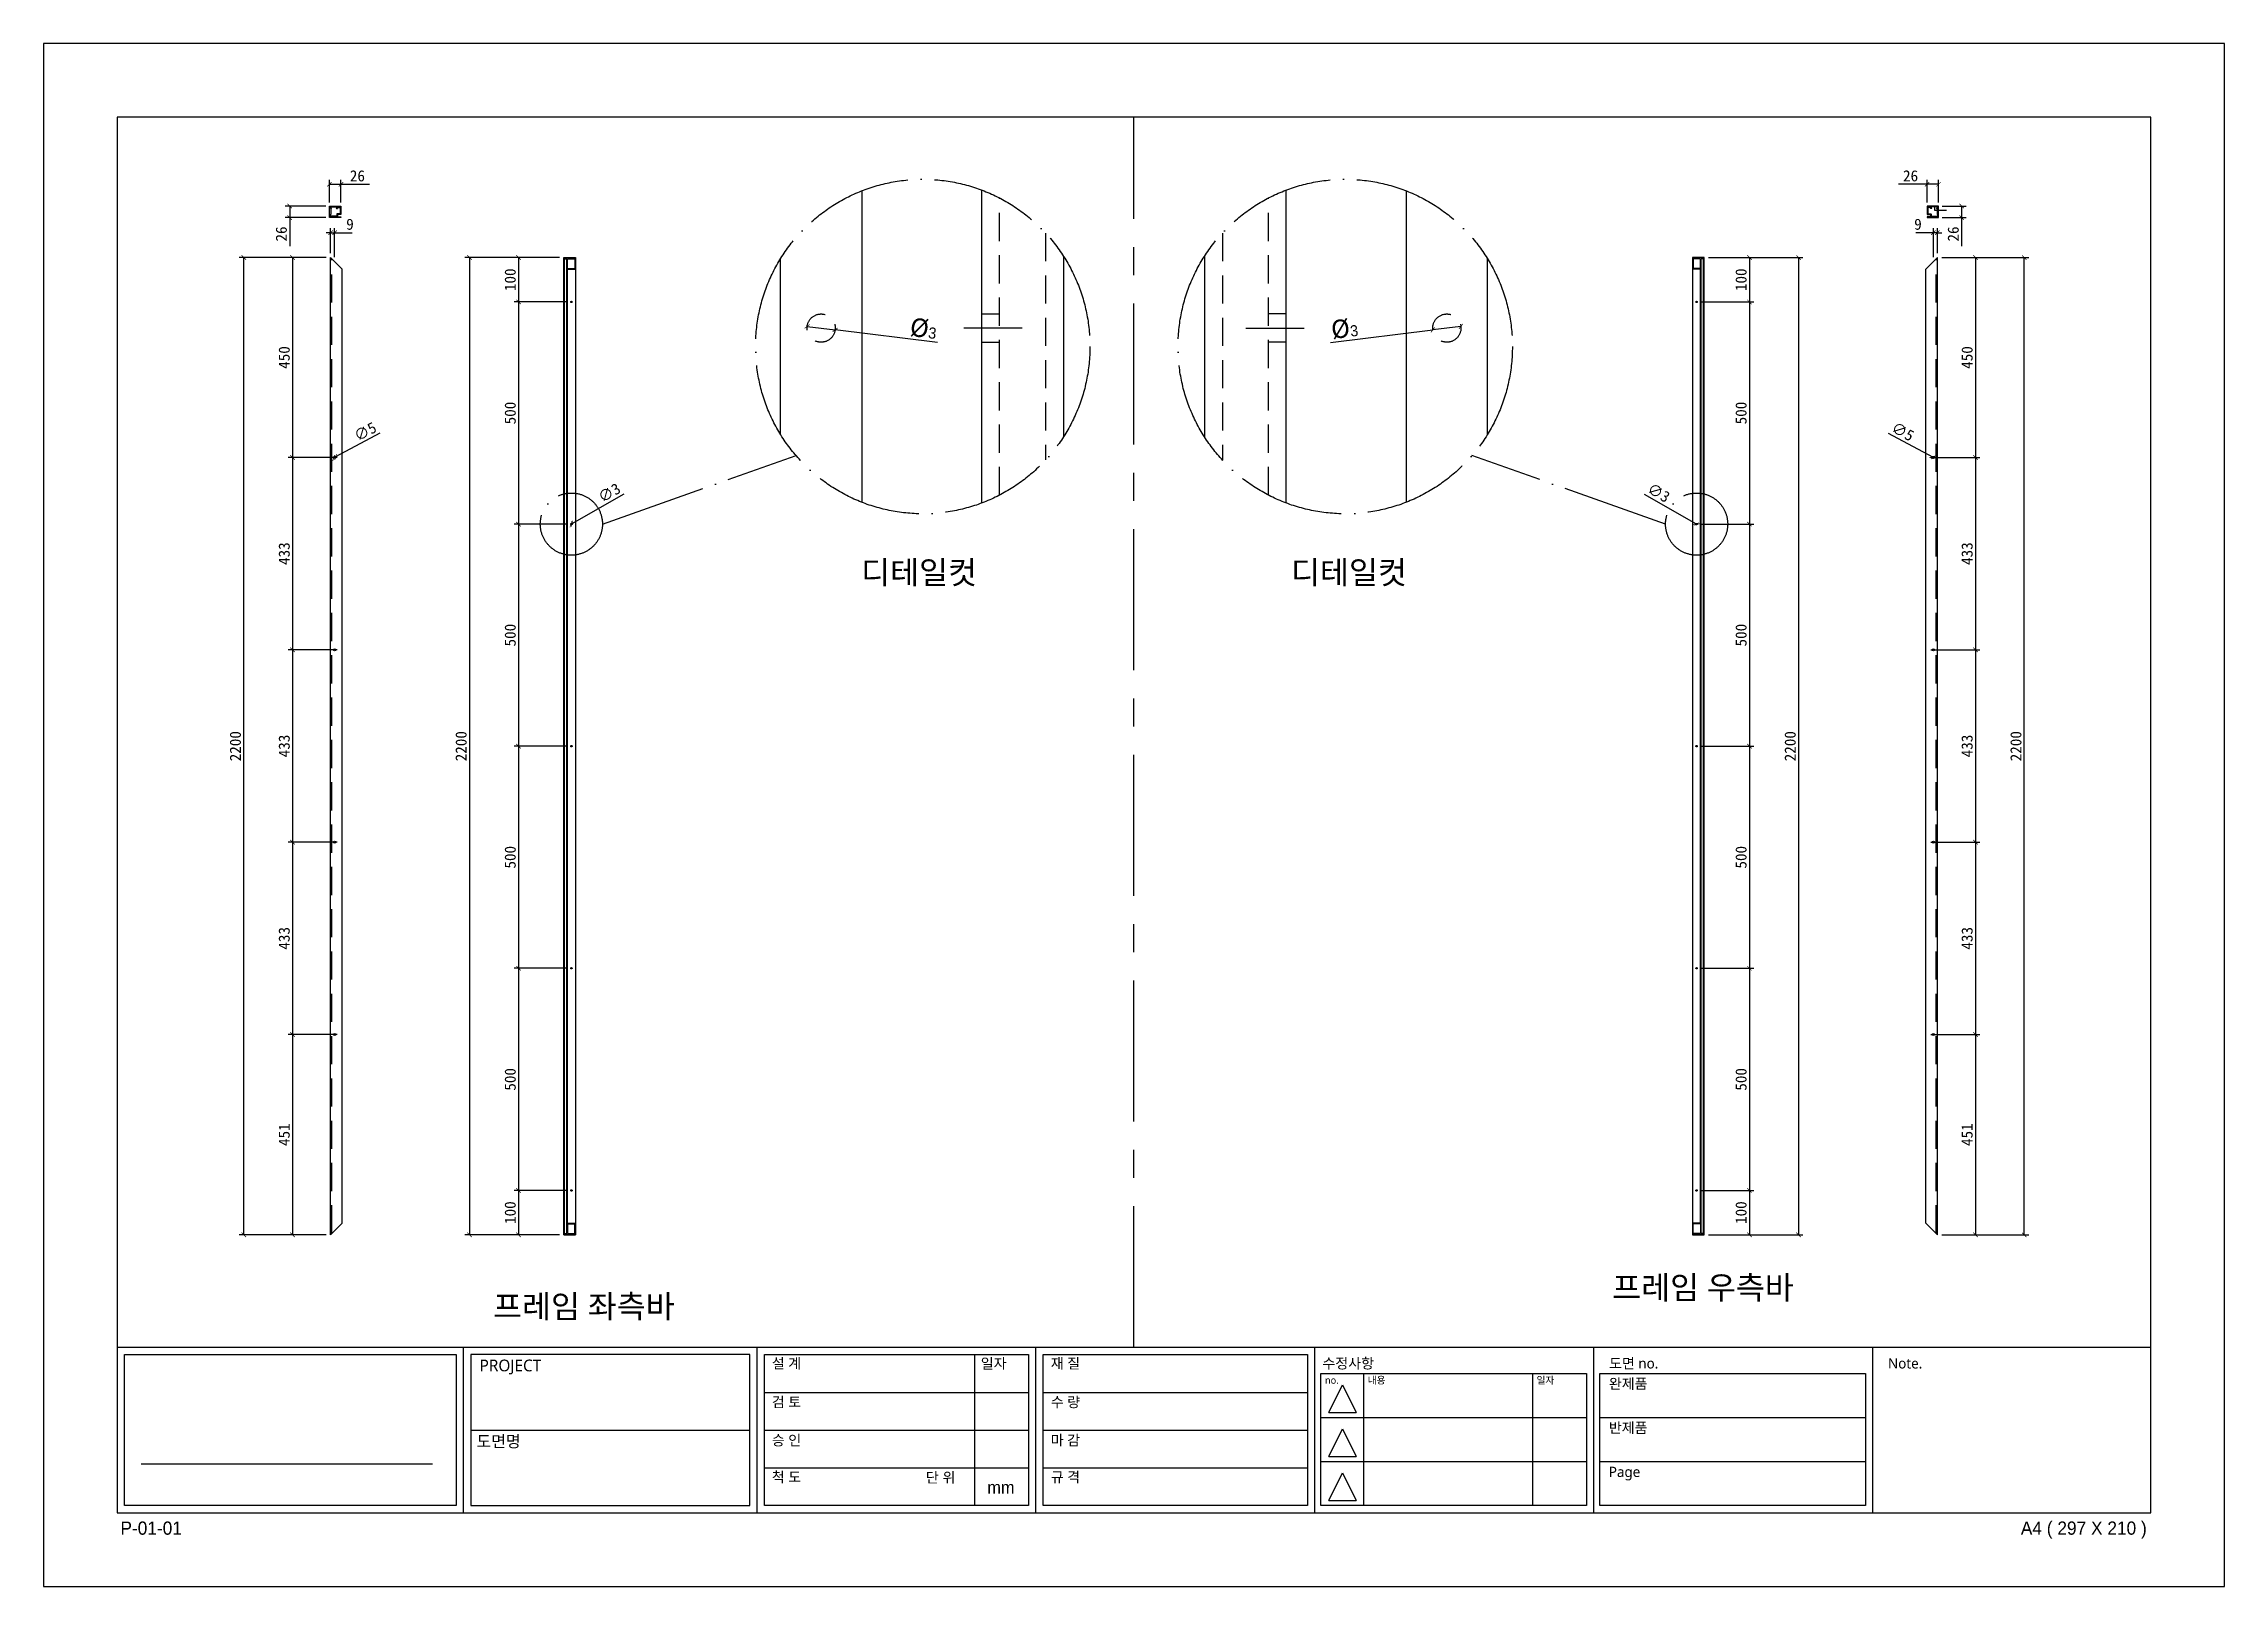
# Model space of a CAD drawing. Header units: millimetres. Extents: x -44117 to 256353, y -2095463 to 65325.
# Drawn here: x -19169 to -14257, y 7428 to 10901 of the extents above; entities that cross this region are included whole.
import ezdxf

# ---------------------------------------------------------------- set-up
doc = ezdxf.new("R2010")
doc.units = ezdxf.units.MM
doc.header["$LTSCALE"] = 10
for name, pattern in [('ACAD_ISO04W100', [30, 24, -3, 0, -3]), ('CENTER', [50.8, 31.75, -6.35, 6.35, -6.35]), ('HIDDEN', [9.525, 6.35, -3.175])]:
    doc.linetypes.add(name, pattern=pattern)
for name, color, linetype in [('cen', 1, 'CENTER'), ('도면층1', 7, 'HIDDEN'), ('도면층2', 3, 'CENTER')]:
    doc.layers.add(name, color=color, linetype=linetype)
doc.styles.add('고딕', font='')
doc.styles.get('고딕').set_extended_font_data('HYgtrE')
doc.dimstyles.new('ISO-25', dxfattribs={"dimtxt": 2.5, "dimasz": 2.5, "dimexe": 1, "dimexo": 1, "dimtad": 1, "dimtxsty": 'Standard', "dimblk": 'ARCHTICK', "dimcen": 2.5, "dimadec": 0, "dimazin": 0, "dimtfac": 1, "dimtmove": 0, "dimatfit": 3, "dimfxl": 0, "dimarcsym": 0})

msp = doc.modelspace()

# ---------------------------------------------------------------- texts
at = {"color": 142, "char_height": 52.004575, "width": 1506.5379465, "attachment_point": 5, "style": '고딕'}
for s, insert in [('{\\fMalgun Gothic|b0|i0|c129|p50;디테일컷}', (-17197.10248, 9707.713)), ('{\\fMalgun Gothic|b0|i0|c129|p50;디테일컷}', (-16228.98248, 9707.713)), ('{\\fMalgun Gothic|b0|i0|c129|p50;프레임 우측바}', (-15431.50751, 8098.06623)), ('{\\fMalgun Gothic|b0|i0|c129|p50;프레임 좌측바}', (-17952.09196, 8055.62919))]:
    msp.add_mtext(s, dxfattribs=dict(at, insert=insert))

# ---------------------------------------------------------------- blocks, each defined once
blk = doc.blocks.new('A$C2EC13F1B')
at = {"color": 7}
for p, q in [((-3.67, -0.83), (-1.17, 4.17)), ((-1.17, 4.17), (1.33, -0.83))]:
    blk.add_line(p, q, dxfattribs=at)
blk.add_lwpolyline([(-3.67, -0.83), (1.33, -0.83)], dxfattribs=at)
blk = doc.blocks.new('a4 1scale')
at = {"color": 8}
for p, q in [((-15144.83, -4477.05), (-14867.83, -4477.05)), ((-15097.66, -4499.61), (-15097.66, -4477.05)), ((-15057.67, -4499.62), (-15057.67, -4477.06)), ((-15028.06, -4478.06), (-15028.06, -4498.62)), ((-15019.68, -4499.62), (-15019.68, -4477.06)), ((-14981.69, -4499.62), (-14981.69, -4477.06)), ((-14943.7, -4499.62), (-14943.7, -4477.06)), ((-14905.71, -4499.62), (-14905.71, -4477.06)), ((-14980.9, -4480.63), (-14944.7, -4480.63)), ((-14975.07, -4480.63), (-14975.07, -4498.62)), ((-14952.08, -4480.63), (-14952.08, -4498.62)), ((-14942.91, -4480.63), (-14906.71, -4480.63)), ((-15056.67, -4483.2), (-15020.68, -4483.2)), ((-15018.68, -4483.2), (-14982.69, -4483.2)), ((-14980.9, -4486.63), (-14944.7, -4486.63)), ((-14942.91, -4486.63), (-14906.71, -4486.63)), ((-15096.66, -4488.33), (-15058.67, -4488.34)), ((-15056.67, -4488.34), (-15020.68, -4488.34)), ((-15018.68, -4488.34), (-14982.69, -4488.34)), ((-15141.53, -4492.95), (-15101.88, -4492.95)), ((-15056.67, -4493.48), (-15020.68, -4493.48)), ((-15018.68, -4493.48), (-14982.69, -4493.48)), ((-14980.9, -4492.63), (-14944.7, -4492.63)), ((-14942.91, -4492.63), (-14906.71, -4492.63))]:
    blk.add_line(p, q, dxfattribs=at)
for points in [[(-15154.83, -4509.61), (-14857.83, -4509.61), (-14857.83, -4299.61), (-15154.83, -4299.61)], [(-15144.83, -4499.61), (-14867.83, -4499.61), (-14867.83, -4309.61), (-15144.83, -4309.61)]]:
    blk.add_lwpolyline(points, close=True)
for points in [[(-15143.82, -4478.05), (-15098.66, -4478.05), (-15098.66, -4498.61), (-15143.83, -4498.61)], [(-15058.67, -4478.06), (-15096.66, -4478.05), (-15096.66, -4498.61), (-15058.66, -4498.62)], [(-15056.67, -4478.06), (-15020.68, -4478.06), (-15020.68, -4498.62), (-15056.67, -4498.62)], [(-15018.68, -4478.06), (-14982.69, -4478.06), (-14982.69, -4498.62), (-15018.68, -4498.62)]]:
    blk.add_lwpolyline(points, close=True, dxfattribs=at)
for points in [[(-14944.7, -4480.63), (-14944.7, -4498.62), (-14980.9, -4498.62), (-14980.9, -4480.63)], [(-14906.71, -4480.63), (-14906.71, -4498.62), (-14942.91, -4498.62), (-14942.91, -4480.63)]]:
    blk.add_lwpolyline(points, dxfattribs=at)
at = {"color": 8, "xscale": 0.7469071166727064, "yscale": 0.7469071166727064, "zscale": 0.7469071166727064}
for p in [(-14977.06, -4485.3), (-14977.06, -4491.3), (-14977.06, -4497.29)]:
    blk.add_blockref('A$C2EC13F1B', p, dxfattribs=at)
at = {"color": 8, "style": '고딕'}
for s, insert, char_height, width, attachment_point in [('{\\fMalgun Gothic|b0|i0|c129|p50;PROJECT}', (-15095.45, -4478.74), 1.6004, 37.4801, 1), ('{\\fMalgun Gothic|b0|i0|c129|p50;설 계}', (-15055.65, -4478.55), 1.4003, 21.6513, 1), ('{\\fGulim|b0|i0|c129|p50;일자}', (-15027.2, -4478.57), 1.4, 24.7824, 1), ('{\\fMalgun Gothic|b0|i0|c129|p50;재 질}', (-15017.66, -4478.55), 1.4003, 21.6513, 1), ('{\\fMalgun Gothic|b0|i0|c129|p50;수정사항}', (-14980.67, -4478.55), 1.4003, 21.6513, 1), ('{\\fMalgun Gothic|b0|i0|c129|p50;도면 no.}', (-14941.63, -4478.55), 1.4003, 21.6513, 1), ('{\\fMalgun Gothic|b0|i0|c129|p50;Note.}', (-14903.64, -4478.55), 1.4003, 21.6513, 1), ('{\\fMalgun Gothic|b0|i0|c129|p50;no.}', (-14980.32, -4481.07), 0.96, 25.9815, 1), ('{\\fMalgun Gothic|b0|i0|c129|p50;내용}', (-14974.49, -4481.07), 0.96, 25.9815, 1), ('{\\fMalgun Gothic|b0|i0|c129|p50;일자}', (-14951.5, -4481.07), 0.96, 25.9815, 1), ('{\\fGulim|b0|i0|c129|p50;완\\fMalgun Gothic|b0|i0|c129|p50;제품}', (-14941.66, -4481.32), 1.4003, 21.6513, 1), ('{\\fMalgun Gothic|b0|i0|c129|p50;검 토}', (-15055.65, -4483.82), 1.4003, 21.6513, 1), ('{\\fMalgun Gothic|b0|i0|c129|p50;수 량}', (-15017.66, -4483.82), 1.4003, 21.6513, 1), ('{\\fMalgun Gothic|b0|i0|c129|p50;반제품}', (-14941.66, -4487.32), 1.4003, 21.6513, 1), ('{\\fMalgun Gothic|b0|i0|c129|p50;도면명}', (-15095.89, -4489.07), 1.6004, 37.4801, 1), ('{\\fMalgun Gothic|b0|i0|c129|p50;승 인}', (-15055.65, -4489.02), 1.4003, 21.6513, 1), ('{\\fMalgun Gothic|b0|i0|c129|p50;마 감}', (-15017.66, -4489.02), 1.4003, 21.6513, 1), ('{\\fMalgun Gothic|b0|i0|c129|p50;Page}', (-14941.66, -4493.32), 1.4003, 21.6513, 1), ('{\\fMalgun Gothic|b0|i0|c129|p50;척 도 }', (-15055.65, -4494.02), 1.4003, 21.6513, 1), ('{\\fGulim|b0|i0|c129|p50;단 위}', (-15034.68, -4494.09), 1.4003, 21.6513, 1), ('mm', (-15024.45, -4496.13), 1.7, 15.2516, 5), ('{\\fMalgun Gothic|b0|i0|c129|p50;규 격 }', (-15017.66, -4494.02), 1.4003, 21.6513, 1), ('{\\C8;P-01-01}', (-15144.37, -4500.78), 1.8004, 27.0059, 1), ('{\\C8;A4 ( 297 X 210 )}', (-14868.4, -4500.78), 1.8004, 27.0059, 3)]:
    blk.add_mtext(s, dxfattribs=dict(at, insert=insert, char_height=char_height, width=width, attachment_point=attachment_point))
blk = doc.blocks.new('_ArchTick')
at = {"color": 0, "linetype": 'ByBlock', "const_width": 0.15}
blk.add_lwpolyline([(-0.5, -0.5), (0.5, 0.5)], dxfattribs=at)
blk = doc.blocks.new('*D152')
at = {"color": 0, "lineweight": -2}
for p, q in [((-18532.4, 10419.4), (-18618.2, 10419.4)), ((-18608.2, 10419.4), (-18608.2, 9969.4)), ((-18507.9, 9969.4), (-18618.2, 9969.4))]:
    blk.add_line(p, q, dxfattribs=at)
at = {"layer": 'Defpoints', "color": 0}
for p in [(-18522.4, 10419.4), (-18608.2, 9969.4), (-18497.9, 9969.4)]:
    blk.add_point(p, dxfattribs=at)
at = {"color": 0, "lineweight": -2, "xscale": 10, "yscale": 10, "zscale": 10}
for p, rotation in [((-18608.2, 10419.4), 90), ((-18608.2, 9969.4), 270)]:
    blk.add_blockref('_ArchTick', p, dxfattribs=dict(at, rotation=rotation))
at = {"color": 0, "insert": (-18626.9, 10194.4), "char_height": 25, "attachment_point": 5, "rotation": 90}
blk.add_mtext('450', dxfattribs=at)
blk = doc.blocks.new('_None')
blk = doc.blocks.new('*D153')
at = {"color": 0, "lineweight": -2}
for p, q in [((-18507.9, 9969.4), (-18618.2, 9969.4)), ((-18608.2, 9969.4), (-18608.2, 9536.4)), ((-18507.9, 9536.4), (-18618.2, 9536.4))]:
    blk.add_line(p, q, dxfattribs=at)
at = {"layer": 'Defpoints', "color": 0}
for p in [(-18497.9, 9969.4), (-18608.2, 9536.4), (-18497.9, 9536.4)]:
    blk.add_point(p, dxfattribs=at)
at = {"color": 0, "lineweight": -2, "xscale": 10, "yscale": 10, "zscale": 10}
for p, rotation in [((-18608.2, 9969.4), 90), ((-18608.2, 9536.4), 270)]:
    blk.add_blockref('_ArchTick', p, dxfattribs=dict(at, rotation=rotation))
at = {"color": 0, "insert": (-18626.9, 9752.9), "char_height": 25, "attachment_point": 5, "rotation": 90}
blk.add_mtext('433', dxfattribs=at)
blk = doc.blocks.new('*D154')
at = {"color": 0, "lineweight": -2}
for p, q in [((-18507.9, 9536.4), (-18618.2, 9536.4)), ((-18608.2, 9536.4), (-18608.2, 9103.4)), ((-18507.9, 9103.4), (-18618.2, 9103.4))]:
    blk.add_line(p, q, dxfattribs=at)
at = {"layer": 'Defpoints', "color": 0}
for p in [(-18497.9, 9536.4), (-18608.2, 9103.4), (-18497.9, 9103.4)]:
    blk.add_point(p, dxfattribs=at)
at = {"color": 0, "lineweight": -2, "xscale": 10, "yscale": 10, "zscale": 10}
for p, rotation in [((-18608.2, 9536.4), 90), ((-18608.2, 9103.4), 270)]:
    blk.add_blockref('_ArchTick', p, dxfattribs=dict(at, rotation=rotation))
at = {"color": 0, "insert": (-18626.9, 9319.9), "char_height": 25, "attachment_point": 5, "rotation": 90}
blk.add_mtext('433', dxfattribs=at)
blk = doc.blocks.new('*D155')
at = {"color": 0, "lineweight": -2}
for p, q in [((-18507.9, 9103.4), (-18618.2, 9103.4)), ((-18608.2, 9103.4), (-18608.2, 8670.4)), ((-18507.9, 8670.4), (-18618.2, 8670.4))]:
    blk.add_line(p, q, dxfattribs=at)
at = {"layer": 'Defpoints', "color": 0}
for p in [(-18497.9, 9103.4), (-18608.2, 8670.4), (-18497.9, 8670.4)]:
    blk.add_point(p, dxfattribs=at)
at = {"color": 0, "lineweight": -2, "xscale": 10, "yscale": 10, "zscale": 10}
for p, rotation in [((-18608.2, 9103.4), 90), ((-18608.2, 8670.4), 270)]:
    blk.add_blockref('_ArchTick', p, dxfattribs=dict(at, rotation=rotation))
at = {"color": 0, "insert": (-18626.9, 8886.9), "char_height": 25, "attachment_point": 5, "rotation": 90}
blk.add_mtext('433', dxfattribs=at)
blk = doc.blocks.new('*D286')
at = {"color": 0, "lineweight": -2}
for p, q in [((-18507.9, 8670.4), (-18618.2, 8670.4)), ((-18608.2, 8670.4), (-18608.2, 8219.4)), ((-18532.4, 8219.4), (-18618.2, 8219.4))]:
    blk.add_line(p, q, dxfattribs=at)
at = {"layer": 'Defpoints', "color": 0}
for p in [(-18497.9, 8670.4), (-18608.2, 8219.4), (-18522.4, 8219.4)]:
    blk.add_point(p, dxfattribs=at)
at = {"color": 0, "lineweight": -2, "xscale": 10, "yscale": 10, "zscale": 10}
for p, rotation in [((-18608.2, 8670.4), 90), ((-18608.2, 8219.4), 270)]:
    blk.add_blockref('_ArchTick', p, dxfattribs=dict(at, rotation=rotation))
at = {"color": 0, "insert": (-18626.9, 8444.9), "char_height": 25, "attachment_point": 5, "rotation": 90}
blk.add_mtext('451', dxfattribs=at)
blk = doc.blocks.new('*D287')
at = {"color": 0, "lineweight": -2}
for p, q in [((-18007.2, 10419.4), (-18219.8, 10419.4)), ((-18209.8, 10419.4), (-18209.8, 8219.4)), ((-18007.2, 8219.4), (-18219.8, 8219.4))]:
    blk.add_line(p, q, dxfattribs=at)
at = {"layer": 'Defpoints', "color": 0}
for p in [(-17997.2, 10419.4), (-18209.8, 8219.4), (-17997.2, 8219.4)]:
    blk.add_point(p, dxfattribs=at)
at = {"color": 0, "lineweight": -2, "xscale": 10, "yscale": 10, "zscale": 10}
for p, rotation in [((-18209.8, 10419.4), 90), ((-18209.8, 8219.4), 270)]:
    blk.add_blockref('_ArchTick', p, dxfattribs=dict(at, rotation=rotation))
at = {"color": 0, "insert": (-18228.5, 9319.4), "char_height": 25, "attachment_point": 5, "rotation": 90}
blk.add_mtext('2200', dxfattribs=at)
blk = doc.blocks.new('*D156')
at = {"color": 0, "lineweight": -2}
for p, q in [((-18532.4, 10419.4), (-18728.1, 10419.4)), ((-18718.1, 8219.4), (-18718.1, 10419.4)), ((-18532.4, 8219.4), (-18728.1, 8219.4))]:
    blk.add_line(p, q, dxfattribs=at)
at = {"layer": 'Defpoints', "color": 0}
for p in [(-18718.1, 10419.4), (-18522.4, 10419.4), (-18522.4, 8219.4)]:
    blk.add_point(p, dxfattribs=at)
at = {"color": 0, "lineweight": -2, "xscale": 10, "yscale": 10, "zscale": 10}
for p, rotation in [((-18718.1, 10419.4), 90), ((-18718.1, 8219.4), 270)]:
    blk.add_blockref('_ArchTick', p, dxfattribs=dict(at, rotation=rotation))
at = {"color": 0, "insert": (-18736.9, 9319.4), "char_height": 25, "attachment_point": 5, "rotation": 90}
blk.add_mtext('2200', dxfattribs=at)
blk = doc.blocks.new('*D157')
at = {"color": 0, "lineweight": -2}
for p, q in [((-18522.4, 10475.4), (-18532.4, 10475.4)), ((-18522.4, 10429.4), (-18522.4, 10485.4)), ((-18522.4, 10475.4), (-18513.4, 10475.4)), ((-18513.4, 10420.4), (-18513.4, 10485.4)), ((-18513.4, 10475.4), (-18474.2, 10475.4))]:
    blk.add_line(p, q, dxfattribs=at)
at = {"layer": 'Defpoints', "color": 0}
for p in [(-18513.4, 10475.4), (-18522.4, 10419.4), (-18513.4, 10410.4)]:
    blk.add_point(p, dxfattribs=at)
at = {"color": 0, "lineweight": -2, "xscale": 10, "yscale": 10, "zscale": 10}
blk.add_blockref('_ArchTick', (-18522.4, 10475.4), dxfattribs=at)
at = {"color": 0, "lineweight": -2, "xscale": 10, "yscale": 10, "zscale": 10, "rotation": 180}
blk.add_blockref('_ArchTick', (-18513.4, 10475.4), dxfattribs=at)
at = {"color": 0, "insert": (-18478.8, 10494.2), "char_height": 25, "attachment_point": 5}
blk.add_mtext('9', dxfattribs=at)
blk = doc.blocks.new('*D288')
at = {"color": 0, "lineweight": -2}
for p, q in [((-18411.8, 10023.9), (-18511.2, 9970.6)), ((-18515.6, 9968.2), (-18511.2, 9970.6)), ((-18515.6, 9968.2), (-18515.6, 9968.2))]:
    blk.add_line(p, q, dxfattribs=at)
at = {"layer": 'Defpoints', "color": 0}
for p in [(-18515.6, 9968.2), (-18511.2, 9970.6)]:
    blk.add_point(p, dxfattribs=at)
at = {"color": 0, "lineweight": -2, "xscale": 10, "yscale": 10, "zscale": 10}
for p, rotation in [((-18515.6, 9968.2), 28.21113671777478), ((-18511.2, 9970.6), 208.2111367177748)]:
    blk.add_blockref('_ArchTick', p, dxfattribs=dict(at, rotation=rotation))
at = {"color": 0, "insert": (-18444.5, 10027.6), "char_height": 25, "attachment_point": 5, "rotation": 28.2111}
blk.add_mtext('∅5', dxfattribs=at)
blk = doc.blocks.new('*D289')
at = {"color": 0, "lineweight": -2}
for p, q in [((-18525.1, 10543.6), (-18525.1, 10594.4)), ((-18525.1, 10584.4), (-18499.1, 10584.4)), ((-18499.1, 10543.6), (-18499.1, 10594.4)), ((-18499.1, 10584.4), (-18435, 10584.4))]:
    blk.add_line(p, q, dxfattribs=at)
at = {"layer": 'Defpoints', "color": 0}
for p in [(-18499.1, 10584.4), (-18525.1, 10533.6), (-18499.1, 10533.6)]:
    blk.add_point(p, dxfattribs=at)
at = {"color": 0, "lineweight": -2, "xscale": 10, "yscale": 10, "zscale": 10, "rotation": 180}
blk.add_blockref('_ArchTick', (-18525.1, 10584.4), dxfattribs=at)
at = {"color": 0, "lineweight": -2, "xscale": 10, "yscale": 10, "zscale": 10}
blk.add_blockref('_ArchTick', (-18499.1, 10584.4), dxfattribs=at)
at = {"color": 0, "insert": (-18462.1, 10603.2), "char_height": 25, "attachment_point": 5}
blk.add_mtext('26', dxfattribs=at)
blk = doc.blocks.new('*D290')
at = {"color": 0, "lineweight": -2}
for p, q in [((-18533.3, 10535.4), (-18624.6, 10535.4)), ((-18614.6, 10535.4), (-18614.6, 10509.4)), ((-18533.3, 10509.4), (-18624.6, 10509.4)), ((-18614.6, 10509.4), (-18614.6, 10445.3))]:
    blk.add_line(p, q, dxfattribs=at)
at = {"layer": 'Defpoints', "color": 0}
for p in [(-18523.3, 10535.4), (-18614.6, 10509.4), (-18523.3, 10509.4)]:
    blk.add_point(p, dxfattribs=at)
at = {"color": 0, "lineweight": -2, "xscale": 10, "yscale": 10, "zscale": 10}
for p, rotation in [((-18614.6, 10535.4), 90), ((-18614.6, 10509.4), 270)]:
    blk.add_blockref('_ArchTick', p, dxfattribs=dict(at, rotation=rotation))
at = {"color": 0, "insert": (-18633.4, 10472.4), "char_height": 25, "attachment_point": 5, "rotation": 90}
blk.add_mtext('26', dxfattribs=at)
blk = doc.blocks.new('*D291')
at = {"color": 0, "lineweight": -2}
for p, q in [((-17862, 9887.1), (-17978.9, 9820.2)), ((-17981.5, 9818.7), (-17978.9, 9820.2)), ((-17981.5, 9818.7), (-17981.5, 9818.7))]:
    blk.add_line(p, q, dxfattribs=at)
at = {"layer": 'Defpoints', "color": 0}
for p in [(-17981.5, 9818.7), (-17978.9, 9820.2)]:
    blk.add_point(p, dxfattribs=at)
at = {"color": 0, "lineweight": -2, "xscale": 10, "yscale": 10, "zscale": 10}
for p, rotation in [((-17981.5, 9818.7), 29.80513907620539), ((-17978.9, 9820.2), 209.8051390762054)]:
    blk.add_blockref('_ArchTick', p, dxfattribs=dict(at, rotation=rotation))
at = {"color": 0, "insert": (-17894.8, 9889.9), "char_height": 25, "attachment_point": 5, "rotation": 29.8051}
blk.add_mtext('∅3', dxfattribs=at)
blk = doc.blocks.new('*D292')
at = {"color": 0, "lineweight": -2}
for p, q in [((-17449.2, 10264.5), (-17449.2, 10264.5)), ((-17449.2, 10264.5), (-17386.1, 10256.7)), ((-17155.3, 10228.1), (-17386.1, 10256.7))]:
    blk.add_line(p, q, dxfattribs=at)
at = {"layer": 'Defpoints', "color": 0}
for p in [(-17449.2, 10264.5), (-17386.1, 10256.7)]:
    blk.add_point(p, dxfattribs=at)
at = {"color": 0, "lineweight": -2, "xscale": 10, "yscale": 10, "zscale": 10}
for p, rotation in [((-17449.2, 10264.5), 352.9456362608893), ((-17386.1, 10256.7), 172.9456362608893)]:
    blk.add_blockref('_ArchTick', p, dxfattribs=dict(at, rotation=rotation))
at = {"color": 0, "insert": (-17187.1, 10259.4), "char_height": 25, "attachment_point": 5, "rotation": 352.9456}
blk.add_mtext('{\\H1.6667x;Ø\\fPMingLiU|b0|i0|c129|p0;\\H0.59999x;3}', dxfattribs=at)
blk = doc.blocks.new('*D293')
at = {"color": 0, "lineweight": -2}
for p, q in [((-18007.2, 10419.4), (-18109.2, 10419.4)), ((-18099.2, 10419.4), (-18099.2, 10319.4)), ((-17990.2, 10319.4), (-18109.2, 10319.4))]:
    blk.add_line(p, q, dxfattribs=at)
at = {"layer": 'Defpoints', "color": 0}
for p in [(-17997.2, 10419.4), (-18099.2, 10319.4), (-17980.2, 10319.4)]:
    blk.add_point(p, dxfattribs=at)
at = {"color": 0, "lineweight": -2, "xscale": 10, "yscale": 10, "zscale": 10}
for p, rotation in [((-18099.2, 10419.4), 90), ((-18099.2, 10319.4), 270)]:
    blk.add_blockref('_ArchTick', p, dxfattribs=dict(at, rotation=rotation))
at = {"color": 0, "insert": (-18117.9, 10369.4), "char_height": 25, "attachment_point": 5, "rotation": 90}
blk.add_mtext('100', dxfattribs=at)
blk = doc.blocks.new('*D294')
at = {"color": 0, "lineweight": -2}
for p, q in [((-17990.2, 10319.4), (-18109.2, 10319.4)), ((-18099.2, 10319.4), (-18099.2, 9819.4)), ((-17990.2, 9819.4), (-18109.2, 9819.4))]:
    blk.add_line(p, q, dxfattribs=at)
at = {"layer": 'Defpoints', "color": 0}
for p in [(-17980.2, 10319.4), (-18099.2, 9819.4), (-17980.2, 9819.4)]:
    blk.add_point(p, dxfattribs=at)
at = {"color": 0, "lineweight": -2, "xscale": 10, "yscale": 10, "zscale": 10}
for p, rotation in [((-18099.2, 10319.4), 90), ((-18099.2, 9819.4), 270)]:
    blk.add_blockref('_ArchTick', p, dxfattribs=dict(at, rotation=rotation))
at = {"color": 0, "insert": (-18117.9, 10069.4), "char_height": 25, "attachment_point": 5, "rotation": 90}
blk.add_mtext('500', dxfattribs=at)
blk = doc.blocks.new('*D295')
at = {"color": 0, "lineweight": -2}
for p, q in [((-17990.2, 9819.4), (-18109.2, 9819.4)), ((-18099.2, 9819.4), (-18099.2, 9319.4)), ((-17990.2, 9319.4), (-18109.2, 9319.4))]:
    blk.add_line(p, q, dxfattribs=at)
at = {"layer": 'Defpoints', "color": 0}
for p in [(-17980.2, 9819.4), (-18099.2, 9319.4), (-17980.2, 9319.4)]:
    blk.add_point(p, dxfattribs=at)
at = {"color": 0, "lineweight": -2, "xscale": 10, "yscale": 10, "zscale": 10}
for p, rotation in [((-18099.2, 9819.4), 90), ((-18099.2, 9319.4), 270)]:
    blk.add_blockref('_ArchTick', p, dxfattribs=dict(at, rotation=rotation))
at = {"color": 0, "insert": (-18117.9, 9569.4), "char_height": 25, "attachment_point": 5, "rotation": 90}
blk.add_mtext('500', dxfattribs=at)
blk = doc.blocks.new('*D296')
at = {"color": 0, "lineweight": -2}
for p, q in [((-17990.2, 9319.4), (-18109.2, 9319.4)), ((-18099.2, 9319.4), (-18099.2, 8819.4)), ((-17990.2, 8819.4), (-18109.2, 8819.4))]:
    blk.add_line(p, q, dxfattribs=at)
at = {"layer": 'Defpoints', "color": 0}
for p in [(-17980.2, 9319.4), (-18099.2, 8819.4), (-17980.2, 8819.4)]:
    blk.add_point(p, dxfattribs=at)
at = {"color": 0, "lineweight": -2, "xscale": 10, "yscale": 10, "zscale": 10}
for p, rotation in [((-18099.2, 9319.4), 90), ((-18099.2, 8819.4), 270)]:
    blk.add_blockref('_ArchTick', p, dxfattribs=dict(at, rotation=rotation))
at = {"color": 0, "insert": (-18117.9, 9069.4), "char_height": 25, "attachment_point": 5, "rotation": 90}
blk.add_mtext('500', dxfattribs=at)
blk = doc.blocks.new('*D297')
at = {"color": 0, "lineweight": -2}
for p, q in [((-17990.2, 8819.4), (-18109.2, 8819.4)), ((-18099.2, 8819.4), (-18099.2, 8319.4)), ((-17990.2, 8319.4), (-18109.2, 8319.4))]:
    blk.add_line(p, q, dxfattribs=at)
at = {"layer": 'Defpoints', "color": 0}
for p in [(-17980.2, 8819.4), (-18099.2, 8319.4), (-17980.2, 8319.4)]:
    blk.add_point(p, dxfattribs=at)
at = {"color": 0, "lineweight": -2, "xscale": 10, "yscale": 10, "zscale": 10}
for p, rotation in [((-18099.2, 8819.4), 90), ((-18099.2, 8319.4), 270)]:
    blk.add_blockref('_ArchTick', p, dxfattribs=dict(at, rotation=rotation))
at = {"color": 0, "insert": (-18117.9, 8569.4), "char_height": 25, "attachment_point": 5, "rotation": 90}
blk.add_mtext('500', dxfattribs=at)
blk = doc.blocks.new('*D298')
at = {"color": 0, "lineweight": -2}
for p, q in [((-17990.2, 8319.4), (-18109.2, 8319.4)), ((-18099.2, 8319.4), (-18099.2, 8219.4)), ((-18007.2, 8219.4), (-18109.2, 8219.4))]:
    blk.add_line(p, q, dxfattribs=at)
at = {"layer": 'Defpoints', "color": 0}
for p in [(-17980.2, 8319.4), (-18099.2, 8219.4), (-17997.2, 8219.4)]:
    blk.add_point(p, dxfattribs=at)
at = {"color": 0, "lineweight": -2, "xscale": 10, "yscale": 10, "zscale": 10}
for p, rotation in [((-18099.2, 8319.4), 90), ((-18099.2, 8219.4), 270)]:
    blk.add_blockref('_ArchTick', p, dxfattribs=dict(at, rotation=rotation))
at = {"color": 0, "insert": (-18117.9, 8269.4), "char_height": 25, "attachment_point": 5, "rotation": 90}
blk.add_mtext('100', dxfattribs=at)
blk = doc.blocks.new('*D158')
at = {"color": 0, "lineweight": -2}
for p, q in [((-14893.7, 10419.4), (-14807.9, 10419.4)), ((-14817.9, 10419.4), (-14817.9, 9969.4)), ((-14918.2, 9969.4), (-14807.9, 9969.4))]:
    blk.add_line(p, q, dxfattribs=at)
at = {"layer": 'Defpoints', "color": 0}
for p in [(-14903.7, 10419.4), (-14928.2, 9969.4), (-14817.9, 9969.4)]:
    blk.add_point(p, dxfattribs=at)
at = {"color": 0, "lineweight": -2, "xscale": 10, "yscale": 10, "zscale": 10}
for p, rotation in [((-14817.9, 10419.4), 90), ((-14817.9, 9969.4), 270)]:
    blk.add_blockref('_ArchTick', p, dxfattribs=dict(at, rotation=rotation))
at = {"color": 0, "insert": (-14836.6, 10194.4), "char_height": 25, "attachment_point": 5, "rotation": 90}
blk.add_mtext('450', dxfattribs=at)
blk = doc.blocks.new('*D159')
at = {"color": 0, "lineweight": -2}
for p, q in [((-14918.2, 9969.4), (-14807.9, 9969.4)), ((-14817.9, 9969.4), (-14817.9, 9536.4)), ((-14918.2, 9536.4), (-14807.9, 9536.4))]:
    blk.add_line(p, q, dxfattribs=at)
at = {"layer": 'Defpoints', "color": 0}
for p in [(-14928.2, 9969.4), (-14928.2, 9536.4), (-14817.9, 9536.4)]:
    blk.add_point(p, dxfattribs=at)
at = {"color": 0, "lineweight": -2, "xscale": 10, "yscale": 10, "zscale": 10}
for p, rotation in [((-14817.9, 9969.4), 90), ((-14817.9, 9536.4), 270)]:
    blk.add_blockref('_ArchTick', p, dxfattribs=dict(at, rotation=rotation))
at = {"color": 0, "insert": (-14836.6, 9752.9), "char_height": 25, "attachment_point": 5, "rotation": 90}
blk.add_mtext('433', dxfattribs=at)
blk = doc.blocks.new('*D160')
at = {"color": 0, "lineweight": -2}
for p, q in [((-14918.2, 9536.4), (-14807.9, 9536.4)), ((-14817.9, 9536.4), (-14817.9, 9103.4)), ((-14918.2, 9103.4), (-14807.9, 9103.4))]:
    blk.add_line(p, q, dxfattribs=at)
at = {"layer": 'Defpoints', "color": 0}
for p in [(-14928.2, 9536.4), (-14928.2, 9103.4), (-14817.9, 9103.4)]:
    blk.add_point(p, dxfattribs=at)
at = {"color": 0, "lineweight": -2, "xscale": 10, "yscale": 10, "zscale": 10}
for p, rotation in [((-14817.9, 9536.4), 90), ((-14817.9, 9103.4), 270)]:
    blk.add_blockref('_ArchTick', p, dxfattribs=dict(at, rotation=rotation))
at = {"color": 0, "insert": (-14836.6, 9319.9), "char_height": 25, "attachment_point": 5, "rotation": 90}
blk.add_mtext('433', dxfattribs=at)
blk = doc.blocks.new('*D161')
at = {"color": 0, "lineweight": -2}
for p, q in [((-14918.2, 9103.4), (-14807.9, 9103.4)), ((-14817.9, 9103.4), (-14817.9, 8670.4)), ((-14918.2, 8670.4), (-14807.9, 8670.4))]:
    blk.add_line(p, q, dxfattribs=at)
at = {"layer": 'Defpoints', "color": 0}
for p in [(-14928.2, 9103.4), (-14928.2, 8670.4), (-14817.9, 8670.4)]:
    blk.add_point(p, dxfattribs=at)
at = {"color": 0, "lineweight": -2, "xscale": 10, "yscale": 10, "zscale": 10}
for p, rotation in [((-14817.9, 9103.4), 90), ((-14817.9, 8670.4), 270)]:
    blk.add_blockref('_ArchTick', p, dxfattribs=dict(at, rotation=rotation))
at = {"color": 0, "insert": (-14836.6, 8886.9), "char_height": 25, "attachment_point": 5, "rotation": 90}
blk.add_mtext('433', dxfattribs=at)
blk = doc.blocks.new('*D299')
at = {"color": 0, "lineweight": -2}
for p, q in [((-14918.2, 8670.4), (-14807.9, 8670.4)), ((-14817.9, 8670.4), (-14817.9, 8219.4)), ((-14893.7, 8219.4), (-14807.9, 8219.4))]:
    blk.add_line(p, q, dxfattribs=at)
at = {"layer": 'Defpoints', "color": 0}
for p in [(-14928.2, 8670.4), (-14903.7, 8219.4), (-14817.9, 8219.4)]:
    blk.add_point(p, dxfattribs=at)
at = {"color": 0, "lineweight": -2, "xscale": 10, "yscale": 10, "zscale": 10}
for p, rotation in [((-14817.9, 8670.4), 90), ((-14817.9, 8219.4), 270)]:
    blk.add_blockref('_ArchTick', p, dxfattribs=dict(at, rotation=rotation))
at = {"color": 0, "insert": (-14836.6, 8444.9), "char_height": 25, "attachment_point": 5, "rotation": 90}
blk.add_mtext('451', dxfattribs=at)
blk = doc.blocks.new('*D300')
at = {"color": 0, "lineweight": -2}
for p, q in [((-15418.9, 10419.4), (-15206.3, 10419.4)), ((-15216.3, 10419.4), (-15216.3, 8219.4)), ((-15418.9, 8219.4), (-15206.3, 8219.4))]:
    blk.add_line(p, q, dxfattribs=at)
at = {"layer": 'Defpoints', "color": 0}
for p in [(-15428.9, 10419.4), (-15428.9, 8219.4), (-15216.3, 8219.4)]:
    blk.add_point(p, dxfattribs=at)
at = {"color": 0, "lineweight": -2, "xscale": 10, "yscale": 10, "zscale": 10}
for p, rotation in [((-15216.3, 10419.4), 90), ((-15216.3, 8219.4), 270)]:
    blk.add_blockref('_ArchTick', p, dxfattribs=dict(at, rotation=rotation))
at = {"color": 0, "insert": (-15235.1, 9319.4), "char_height": 25, "attachment_point": 5, "rotation": 90}
blk.add_mtext('2200', dxfattribs=at)
blk = doc.blocks.new('*D162')
at = {"color": 0, "lineweight": -2}
for p, q in [((-14893.7, 10419.4), (-14697.9, 10419.4)), ((-14707.9, 8219.4), (-14707.9, 10419.4)), ((-14893.7, 8219.4), (-14697.9, 8219.4))]:
    blk.add_line(p, q, dxfattribs=at)
at = {"layer": 'Defpoints', "color": 0}
for p in [(-14903.7, 10419.4), (-14707.9, 10419.4), (-14903.7, 8219.4)]:
    blk.add_point(p, dxfattribs=at)
at = {"color": 0, "lineweight": -2, "xscale": 10, "yscale": 10, "zscale": 10}
for p, rotation in [((-14707.9, 10419.4), 90), ((-14707.9, 8219.4), 270)]:
    blk.add_blockref('_ArchTick', p, dxfattribs=dict(at, rotation=rotation))
at = {"color": 0, "insert": (-14726.7, 9319.4), "char_height": 25, "attachment_point": 5, "rotation": 90}
blk.add_mtext('2200', dxfattribs=at)
blk = doc.blocks.new('*D163')
at = {"color": 0, "lineweight": -2}
for p, q in [((-14912.7, 10475.4), (-14951.9, 10475.4)), ((-14912.7, 10420.4), (-14912.7, 10485.4)), ((-14903.7, 10475.4), (-14912.7, 10475.4)), ((-14903.7, 10429.4), (-14903.7, 10485.4)), ((-14903.7, 10475.4), (-14893.7, 10475.4))]:
    blk.add_line(p, q, dxfattribs=at)
at = {"layer": 'Defpoints', "color": 0}
for p in [(-14912.7, 10475.4), (-14903.7, 10419.4), (-14912.7, 10410.4)]:
    blk.add_point(p, dxfattribs=at)
at = {"color": 0, "lineweight": -2, "xscale": 10, "yscale": 10, "zscale": 10}
blk.add_blockref('_ArchTick', (-14912.7, 10475.4), dxfattribs=at)
at = {"color": 0, "lineweight": -2, "xscale": 10, "yscale": 10, "zscale": 10, "rotation": 180}
blk.add_blockref('_ArchTick', (-14903.7, 10475.4), dxfattribs=at)
at = {"color": 0, "insert": (-14947.3, 10494.2), "char_height": 25, "attachment_point": 5}
blk.add_mtext('9', dxfattribs=at)
blk = doc.blocks.new('*D301')
at = {"color": 0, "lineweight": -2}
for p, q in [((-15014.3, 10023.9), (-14914.9, 9970.6)), ((-14910.5, 9968.2), (-14914.9, 9970.6)), ((-14910.5, 9968.2), (-14910.5, 9968.2))]:
    blk.add_line(p, q, dxfattribs=at)
at = {"layer": 'Defpoints', "color": 0}
for p in [(-14914.9, 9970.6), (-14910.5, 9968.2)]:
    blk.add_point(p, dxfattribs=at)
at = {"color": 0, "lineweight": -2, "xscale": 10, "yscale": 10, "zscale": 10}
for p, rotation in [((-14914.9, 9970.6), 331.7888632823211), ((-14910.5, 9968.2), 151.7888632823211)]:
    blk.add_blockref('_ArchTick', p, dxfattribs=dict(at, rotation=rotation))
at = {"color": 0, "insert": (-14981.5, 10027.6), "char_height": 25, "attachment_point": 5, "rotation": 331.7889}
blk.add_mtext('∅5', dxfattribs=at)
blk = doc.blocks.new('*D302')
at = {"color": 0, "lineweight": -2}
for p, q in [((-14926.9, 10584.4), (-14991.1, 10584.4)), ((-14926.9, 10543.6), (-14926.9, 10594.4)), ((-14900.9, 10584.4), (-14926.9, 10584.4)), ((-14900.9, 10543.6), (-14900.9, 10594.4))]:
    blk.add_line(p, q, dxfattribs=at)
at = {"layer": 'Defpoints', "color": 0}
for p in [(-14926.9, 10584.4), (-14926.9, 10533.6), (-14900.9, 10533.6)]:
    blk.add_point(p, dxfattribs=at)
at = {"color": 0, "lineweight": -2, "xscale": 10, "yscale": 10, "zscale": 10, "rotation": 180}
blk.add_blockref('_ArchTick', (-14926.9, 10584.4), dxfattribs=at)
at = {"color": 0, "lineweight": -2, "xscale": 10, "yscale": 10, "zscale": 10}
blk.add_blockref('_ArchTick', (-14900.9, 10584.4), dxfattribs=at)
at = {"color": 0, "insert": (-14964, 10603.2), "char_height": 25, "attachment_point": 5}
blk.add_mtext('26', dxfattribs=at)
blk = doc.blocks.new('*D303')
at = {"color": 0, "lineweight": -2}
for p, q in [((-14892.8, 10535.4), (-14839, 10535.4)), ((-14849, 10535.4), (-14849, 10509.4)), ((-14892.8, 10509.4), (-14839, 10509.4)), ((-14849, 10509.4), (-14849, 10445.3))]:
    blk.add_line(p, q, dxfattribs=at)
at = {"layer": 'Defpoints', "color": 0}
for p in [(-14902.8, 10535.4), (-14902.8, 10509.4), (-14849, 10509.4)]:
    blk.add_point(p, dxfattribs=at)
at = {"color": 0, "lineweight": -2, "xscale": 10, "yscale": 10, "zscale": 10}
for p, rotation in [((-14849, 10535.4), 90), ((-14849, 10509.4), 270)]:
    blk.add_blockref('_ArchTick', p, dxfattribs=dict(at, rotation=rotation))
at = {"color": 0, "insert": (-14867.8, 10472.4), "char_height": 25, "attachment_point": 5, "rotation": 90}
blk.add_mtext('26', dxfattribs=at)
blk = doc.blocks.new('*D304')
at = {"color": 0, "lineweight": -2}
for p, q in [((-15564.1, 9887.1), (-15447.2, 9820.2)), ((-15444.6, 9818.7), (-15447.2, 9820.2)), ((-15444.6, 9818.7), (-15444.6, 9818.7))]:
    blk.add_line(p, q, dxfattribs=at)
at = {"layer": 'Defpoints', "color": 0}
for p in [(-15447.2, 9820.2), (-15444.6, 9818.7)]:
    blk.add_point(p, dxfattribs=at)
at = {"color": 0, "lineweight": -2, "xscale": 10, "yscale": 10, "zscale": 10}
for p, rotation in [((-15447.2, 9820.2), 330.1948609238895), ((-15444.6, 9818.7), 150.1948609238895)]:
    blk.add_blockref('_ArchTick', p, dxfattribs=dict(at, rotation=rotation))
at = {"color": 0, "insert": (-15531.3, 9889.9), "char_height": 25, "attachment_point": 5, "rotation": 330.1949}
blk.add_mtext('∅3', dxfattribs=at)
blk = doc.blocks.new('*D305')
at = {"color": 0, "lineweight": -2}
for p, q in [((-16270.8, 10228.1), (-16040, 10256.7)), ((-15976.9, 10264.5), (-16040, 10256.7)), ((-15976.9, 10264.5), (-15976.9, 10264.5))]:
    blk.add_line(p, q, dxfattribs=at)
at = {"layer": 'Defpoints', "color": 0}
for p in [(-16040, 10256.7), (-15976.9, 10264.5)]:
    blk.add_point(p, dxfattribs=at)
at = {"color": 0, "lineweight": -2, "xscale": 10, "yscale": 10, "zscale": 10}
for p, rotation in [((-15976.9, 10264.5), 187.0543637391123), ((-16040, 10256.7), 7.054363739112353)]:
    blk.add_blockref('_ArchTick', p, dxfattribs=dict(at, rotation=rotation))
at = {"color": 0, "insert": (-16239, 10259.4), "char_height": 25, "attachment_point": 5, "rotation": 7.0544}
blk.add_mtext('{\\H1.6667x;Ø\\fPMingLiU|b0|i0|c129|p0;\\H0.59999x;3}', dxfattribs=at)
blk = doc.blocks.new('*D306')
at = {"color": 0, "lineweight": -2}
for p, q in [((-15418.9, 10419.4), (-15316.9, 10419.4)), ((-15326.9, 10419.4), (-15326.9, 10319.4)), ((-15435.9, 10319.4), (-15316.9, 10319.4))]:
    blk.add_line(p, q, dxfattribs=at)
at = {"layer": 'Defpoints', "color": 0}
for p in [(-15428.9, 10419.4), (-15445.9, 10319.4), (-15326.9, 10319.4)]:
    blk.add_point(p, dxfattribs=at)
at = {"color": 0, "lineweight": -2, "xscale": 10, "yscale": 10, "zscale": 10}
for p, rotation in [((-15326.9, 10419.4), 90), ((-15326.9, 10319.4), 270)]:
    blk.add_blockref('_ArchTick', p, dxfattribs=dict(at, rotation=rotation))
at = {"color": 0, "insert": (-15345.7, 10369.4), "char_height": 25, "attachment_point": 5, "rotation": 90}
blk.add_mtext('100', dxfattribs=at)
blk = doc.blocks.new('*D307')
at = {"color": 0, "lineweight": -2}
for p, q in [((-15435.9, 10319.4), (-15316.9, 10319.4)), ((-15326.9, 10319.4), (-15326.9, 9819.4)), ((-15435.9, 9819.4), (-15316.9, 9819.4))]:
    blk.add_line(p, q, dxfattribs=at)
at = {"layer": 'Defpoints', "color": 0}
for p in [(-15445.9, 10319.4), (-15445.9, 9819.4), (-15326.9, 9819.4)]:
    blk.add_point(p, dxfattribs=at)
at = {"color": 0, "lineweight": -2, "xscale": 10, "yscale": 10, "zscale": 10}
for p, rotation in [((-15326.9, 10319.4), 90), ((-15326.9, 9819.4), 270)]:
    blk.add_blockref('_ArchTick', p, dxfattribs=dict(at, rotation=rotation))
at = {"color": 0, "insert": (-15345.7, 10069.4), "char_height": 25, "attachment_point": 5, "rotation": 90}
blk.add_mtext('500', dxfattribs=at)
blk = doc.blocks.new('*D308')
at = {"color": 0, "lineweight": -2}
for p, q in [((-15435.9, 9819.4), (-15316.9, 9819.4)), ((-15326.9, 9819.4), (-15326.9, 9319.4)), ((-15435.9, 9319.4), (-15316.9, 9319.4))]:
    blk.add_line(p, q, dxfattribs=at)
at = {"layer": 'Defpoints', "color": 0}
for p in [(-15445.9, 9819.4), (-15445.9, 9319.4), (-15326.9, 9319.4)]:
    blk.add_point(p, dxfattribs=at)
at = {"color": 0, "lineweight": -2, "xscale": 10, "yscale": 10, "zscale": 10}
for p, rotation in [((-15326.9, 9819.4), 90), ((-15326.9, 9319.4), 270)]:
    blk.add_blockref('_ArchTick', p, dxfattribs=dict(at, rotation=rotation))
at = {"color": 0, "insert": (-15345.7, 9569.4), "char_height": 25, "attachment_point": 5, "rotation": 90}
blk.add_mtext('500', dxfattribs=at)
blk = doc.blocks.new('*D309')
at = {"color": 0, "lineweight": -2}
for p, q in [((-15435.9, 9319.4), (-15316.9, 9319.4)), ((-15326.9, 9319.4), (-15326.9, 8819.4)), ((-15435.9, 8819.4), (-15316.9, 8819.4))]:
    blk.add_line(p, q, dxfattribs=at)
at = {"layer": 'Defpoints', "color": 0}
for p in [(-15445.9, 9319.4), (-15445.9, 8819.4), (-15326.9, 8819.4)]:
    blk.add_point(p, dxfattribs=at)
at = {"color": 0, "lineweight": -2, "xscale": 10, "yscale": 10, "zscale": 10}
for p, rotation in [((-15326.9, 9319.4), 90), ((-15326.9, 8819.4), 270)]:
    blk.add_blockref('_ArchTick', p, dxfattribs=dict(at, rotation=rotation))
at = {"color": 0, "insert": (-15345.7, 9069.4), "char_height": 25, "attachment_point": 5, "rotation": 90}
blk.add_mtext('500', dxfattribs=at)
blk = doc.blocks.new('*D310')
at = {"color": 0, "lineweight": -2}
for p, q in [((-15435.9, 8819.4), (-15316.9, 8819.4)), ((-15326.9, 8819.4), (-15326.9, 8319.4)), ((-15435.9, 8319.4), (-15316.9, 8319.4))]:
    blk.add_line(p, q, dxfattribs=at)
at = {"layer": 'Defpoints', "color": 0}
for p in [(-15445.9, 8819.4), (-15445.9, 8319.4), (-15326.9, 8319.4)]:
    blk.add_point(p, dxfattribs=at)
at = {"color": 0, "lineweight": -2, "xscale": 10, "yscale": 10, "zscale": 10}
for p, rotation in [((-15326.9, 8819.4), 90), ((-15326.9, 8319.4), 270)]:
    blk.add_blockref('_ArchTick', p, dxfattribs=dict(at, rotation=rotation))
at = {"color": 0, "insert": (-15345.7, 8569.4), "char_height": 25, "attachment_point": 5, "rotation": 90}
blk.add_mtext('500', dxfattribs=at)
blk = doc.blocks.new('*D311')
at = {"color": 0, "lineweight": -2}
for p, q in [((-15435.9, 8319.4), (-15316.9, 8319.4)), ((-15326.9, 8319.4), (-15326.9, 8219.4)), ((-15418.9, 8219.4), (-15316.9, 8219.4))]:
    blk.add_line(p, q, dxfattribs=at)
at = {"layer": 'Defpoints', "color": 0}
for p in [(-15445.9, 8319.4), (-15428.9, 8219.4), (-15326.9, 8219.4)]:
    blk.add_point(p, dxfattribs=at)
at = {"color": 0, "lineweight": -2, "xscale": 10, "yscale": 10, "zscale": 10}
for p, rotation in [((-15326.9, 8319.4), 90), ((-15326.9, 8219.4), 270)]:
    blk.add_blockref('_ArchTick', p, dxfattribs=dict(at, rotation=rotation))
at = {"color": 0, "insert": (-15345.7, 8269.4), "char_height": 25, "attachment_point": 5, "rotation": 90}
blk.add_mtext('100', dxfattribs=at)

# ---------------------------------------------------------------- dimensions: what is measured, and where the dimension line sits
for base, p1, p2, picture, middle in [((-18499.13583, 10584.43274), (-18525.13583, 10533.61498), (-18499.13583, 10533.61498), '*D289', (-18462.0525, 10603.18274)), ((-18513.39977, 10475.42764), (-18522.39977, 10419.40643), (-18513.39977, 10410.40643), '*D157', (-18478.81644, 10494.17764))]:
    dim = msp.add_linear_dim(base=base, p1=p1, p2=p2, dimstyle='ISO-25', override={"dimscale": 10, "dimasz": 1, "dimdec": 1, "dimcen": 0, "dimtdec": 1, "dimldrblk": 'None', "dimtfillclr": 100})
    dim.commit()
    dim.dimension.update_dxf_attribs({"geometry": picture, "text_midpoint": middle})
for base, p1, p2, angle, override, picture, middle in [((-14926.94912, 10584.43274), (-14900.94912, 10533.61498), (-14926.94912, 10533.61498), 180, {"dimscale": 10, "dimasz": 1, "dimdec": 1, "dimcen": 0, "dimtdec": 1, "dimldrblk": 'None', "dimtfillclr": 100}, '*D302', (-14964.03245, 10603.18274)), ((-18614.62261, 10509.44475), (-18523.33104, 10535.44475), (-18523.33104, 10509.44475), 90, {"dimscale": 10, "dimasz": 1, "dimdec": 1, "dimcen": 0, "dimtdec": 1, "dimldrblk": 'None', "dimtfillclr": 100}, '*D290', (-18633.37261, 10472.36142)), ((-14849.01383, 10509.44475), (-14902.75391, 10535.44475), (-14902.75391, 10509.44475), 90, {"dimscale": 10, "dimasz": 1, "dimdec": 1, "dimcen": 0, "dimtdec": 1, "dimldrblk": 'None', "dimtfillclr": 100}, '*D303', (-14867.76383, 10472.36142)), ((-14912.68518, 10475.42764), (-14903.68518, 10419.40643), (-14912.68518, 10410.40643), 180, {"dimscale": 10, "dimasz": 1, "dimdec": 1, "dimcen": 0, "dimtdec": 1, "dimldrblk": 'None', "dimtfillclr": 100}, '*D163', (-14947.26851, 10494.17764)), ((-18718.14058, 10419.40643), (-18522.39977, 8219.40643), (-18522.39977, 10419.40643), 90, {"dimscale": 10, "dimasz": 1, "dimdec": 1, "dimcen": 0, "dimtdec": 1, "dimldrblk": 'None'}, '*D156', (-18736.89058, 9319.40643)), ((-18608.19315, 9969.40643), (-18522.39977, 10419.40643), (-18497.89977, 9969.40643), 90, {"dimscale": 10, "dimasz": 1, "dimldrblk": 'None'}, '*D152', (-18626.94315, 10194.40643)), ((-18209.766, 8219.40643), (-17997.18571, 10419.40643), (-17997.18571, 8219.40643), 90, {"dimscale": 10, "dimasz": 1, "dimdec": 1, "dimcen": 0, "dimtdec": 1, "dimldrblk": 'None'}, '*D287', (-18228.516, 9319.40643)), ((-18099.17179, 10319.40643), (-17997.18571, 10419.40643), (-17980.18571, 10319.40643), 90, {"dimscale": 10, "dimasz": 1, "dimdec": 1, "dimcen": 0, "dimtdec": 1, "dimldrblk": 'None', "dimtfillclr": 100}, '*D293', (-18117.92179, 10369.40643)), ((-15326.91316, 10319.40643), (-15428.89925, 10419.40643), (-15445.89925, 10319.40643), 90, {"dimscale": 10, "dimasz": 1, "dimdec": 1, "dimcen": 0, "dimtdec": 1, "dimldrblk": 'None', "dimtfillclr": 100}, '*D306', (-15345.66316, 10369.40643)), ((-15216.31895, 8219.40643), (-15428.89925, 10419.40643), (-15428.89925, 8219.40643), 90, {"dimscale": 10, "dimasz": 1, "dimdec": 1, "dimcen": 0, "dimtdec": 1, "dimldrblk": 'None'}, '*D300', (-15235.06895, 9319.40643)), ((-14817.8918, 9969.40643), (-14903.68518, 10419.40643), (-14928.18518, 9969.40643), 90, {"dimscale": 10, "dimasz": 1, "dimldrblk": 'None'}, '*D158', (-14836.6418, 10194.40643)), ((-14707.94437, 10419.40643), (-14903.68518, 8219.40643), (-14903.68518, 10419.40643), 90, {"dimscale": 10, "dimasz": 1, "dimdec": 1, "dimcen": 0, "dimtdec": 1, "dimldrblk": 'None'}, '*D162', (-14726.69437, 9319.40643)), ((-18099.17179, 9819.40643), (-17980.18571, 10319.40643), (-17980.18571, 9819.40643), 90, {"dimscale": 10, "dimasz": 1, "dimdec": 1, "dimcen": 0, "dimtdec": 1, "dimtmove": 1, "dimldrblk": 'None', "dimtfillclr": 100}, '*D294', (-18117.92179, 10069.40643)), ((-15326.91316, 9819.40643), (-15445.89925, 10319.40643), (-15445.89925, 9819.40643), 90, {"dimscale": 10, "dimasz": 1, "dimdec": 1, "dimcen": 0, "dimtdec": 1, "dimtmove": 1, "dimldrblk": 'None', "dimtfillclr": 100}, '*D307', (-15345.66316, 10069.40643)), ((-18608.19315, 9536.40643), (-18497.89977, 9969.40643), (-18497.89977, 9536.40643), 90, {"dimscale": 10, "dimasz": 1, "dimldrblk": 'None'}, '*D153', (-18626.94315, 9752.90643)), ((-14817.8918, 9536.40643), (-14928.18518, 9969.40643), (-14928.18518, 9536.40643), 90, {"dimscale": 10, "dimasz": 1, "dimldrblk": 'None'}, '*D159', (-14836.6418, 9752.90643)), ((-18099.17179, 9319.40643), (-17980.18571, 9819.40643), (-17980.18571, 9319.40643), 90, {"dimscale": 10, "dimasz": 1, "dimdec": 1, "dimcen": 0, "dimtdec": 1, "dimtmove": 1, "dimldrblk": 'None', "dimtfillclr": 100}, '*D295', (-18117.92179, 9569.40643)), ((-15326.91316, 9319.40643), (-15445.89925, 9819.40643), (-15445.89925, 9319.40643), 90, {"dimscale": 10, "dimasz": 1, "dimdec": 1, "dimcen": 0, "dimtdec": 1, "dimtmove": 1, "dimldrblk": 'None', "dimtfillclr": 100}, '*D308', (-15345.66316, 9569.40643)), ((-18608.19315, 9103.40643), (-18497.89977, 9536.40643), (-18497.89977, 9103.40643), 90, {"dimscale": 10, "dimasz": 1, "dimldrblk": 'None'}, '*D154', (-18626.94315, 9319.90643)), ((-14817.8918, 9103.40643), (-14928.18518, 9536.40643), (-14928.18518, 9103.40643), 90, {"dimscale": 10, "dimasz": 1, "dimldrblk": 'None'}, '*D160', (-14836.6418, 9319.90643)), ((-18099.17179, 8819.40643), (-17980.18571, 9319.40643), (-17980.18571, 8819.40643), 90, {"dimscale": 10, "dimasz": 1, "dimdec": 1, "dimcen": 0, "dimtdec": 1, "dimtmove": 1, "dimldrblk": 'None', "dimtfillclr": 100}, '*D296', (-18117.92179, 9069.40643)), ((-15326.91316, 8819.40643), (-15445.89925, 9319.40643), (-15445.89925, 8819.40643), 90, {"dimscale": 10, "dimasz": 1, "dimdec": 1, "dimcen": 0, "dimtdec": 1, "dimtmove": 1, "dimldrblk": 'None', "dimtfillclr": 100}, '*D309', (-15345.66316, 9069.40643)), ((-18608.19315, 8670.40643), (-18497.89977, 9103.40643), (-18497.89977, 8670.40643), 90, {"dimscale": 10, "dimasz": 1, "dimldrblk": 'None'}, '*D155', (-18626.94315, 8886.90643)), ((-14817.8918, 8670.40643), (-14928.18518, 9103.40643), (-14928.18518, 8670.40643), 90, {"dimscale": 10, "dimasz": 1, "dimldrblk": 'None'}, '*D161', (-14836.6418, 8886.90643)), ((-18099.17179, 8319.40643), (-17980.18571, 8819.40643), (-17980.18571, 8319.40643), 90, {"dimscale": 10, "dimasz": 1, "dimdec": 1, "dimcen": 0, "dimtdec": 1, "dimtmove": 1, "dimldrblk": 'None', "dimtfillclr": 100}, '*D297', (-18117.92179, 8569.40643)), ((-15326.91316, 8319.40643), (-15445.89925, 8819.40643), (-15445.89925, 8319.40643), 90, {"dimscale": 10, "dimasz": 1, "dimdec": 1, "dimcen": 0, "dimtdec": 1, "dimtmove": 1, "dimldrblk": 'None', "dimtfillclr": 100}, '*D310', (-15345.66316, 8569.40643)), ((-18608.19315, 8219.40643), (-18497.89977, 8670.40643), (-18522.39977, 8219.40643), 90, {"dimscale": 10, "dimasz": 1, "dimldrblk": 'None'}, '*D286', (-18626.94315, 8444.90643)), ((-14817.8918, 8219.40643), (-14928.18518, 8670.40643), (-14903.68518, 8219.40643), 90, {"dimscale": 10, "dimasz": 1, "dimldrblk": 'None'}, '*D299', (-14836.6418, 8444.90643)), ((-18099.17179, 8219.40643), (-17980.18571, 8319.40643), (-17997.18571, 8219.40643), 90, {"dimscale": 10, "dimasz": 1, "dimdec": 1, "dimcen": 0, "dimtdec": 1, "dimtmove": 1, "dimldrblk": 'None', "dimtfillclr": 100}, '*D298', (-18117.92179, 8269.40643)), ((-15326.91316, 8219.40643), (-15445.89925, 8319.40643), (-15428.89925, 8219.40643), 90, {"dimscale": 10, "dimasz": 1, "dimdec": 1, "dimcen": 0, "dimtdec": 1, "dimtmove": 1, "dimldrblk": 'None', "dimtfillclr": 100}, '*D311', (-15345.66316, 8269.40643))]:
    dim = msp.add_linear_dim(base=base, p1=p1, p2=p2, angle=angle, dimstyle='ISO-25', override=override)
    dim.commit()
    dim.dimension.update_dxf_attribs({"geometry": picture, "text_midpoint": middle})
for p1, p2, picture, middle in [((-17449.20947, 10264.50263), (-17386.11218, 10256.69448), '*D292', (-17190.42498, 10232.47862)), ((-15976.87548, 10264.50263), (-16039.97277, 10256.69448), '*D305', (-16235.65998, 10232.47862))]:
    dim = msp.add_diameter_dim_2p(p1=p1, p2=p2, text='{\\H1.6667x;Ø\\fPMingLiU|b0|i0|c129|p0;\\H0.59999x;3}', dimstyle='ISO-25', override={"dimscale": 10, "dimasz": 1, "dimdec": 1, "dimcen": 0, "dimtdec": 1, "dimldrblk": 'None'})
    dim.commit()
    dim.dimension.update_dxf_attribs({"geometry": picture, "text_midpoint": middle, "dimtype": 163})
for p1, p2, picture, middle in [((-18515.6028, 9968.22463), (-18511.19674, 9970.58824), '*D288', (-18435.68464, 10011.09637)), ((-14910.48215, 9968.22463), (-14914.88821, 9970.58824), '*D301', (-14990.40032, 10011.09637)), ((-17981.48729, 9818.66086), (-17978.88412, 9820.15201), '*D291', (-17885.45338, 9873.67143)), ((-15444.59766, 9818.66086), (-15447.20083, 9820.15201), '*D304', (-15540.63157, 9873.67143))]:
    dim = msp.add_diameter_dim_2p(p1=p1, p2=p2, dimstyle='ISO-25', override={"dimscale": 10, "dimasz": 1, "dimdec": 1, "dimcen": 0, "dimtdec": 1, "dimldrblk": 'None', "dimtfillclr": 100})
    dim.commit()
    dim.dimension.update_dxf_attribs({"geometry": picture, "text_midpoint": middle, "dimtype": 163})

# ---------------------------------------------------------------- linework, layer by layer
for p, q in [((-17325.87695, 10569.6637), (-17325.87695, 9868.43634)), ((-17055.72545, 9866.87145), (-17055.72545, 10571.2286)), ((-16370.3595, 9866.87145), (-16370.3595, 10571.2286)), ((-16100.208, 10569.6637), (-16100.208, 9868.43634)), ((-18523.63583, 10530.94475), (-18523.63583, 10533.94475)), ((-18523.63583, 10533.94475), (-18507.63583, 10533.94475)), ((-18520.93583, 10530.94475), (-18523.63583, 10530.94475)), ((-18523.63583, 10512.44475), (-18523.63583, 10516.44475)), ((-18523.63583, 10516.44475), (-18522.13583, 10516.44475)), ((-18508.63583, 10512.44475), (-18523.63583, 10512.44475)), ((-18522.13583, 10529.94475), (-18520.93583, 10529.94475)), ((-18522.13583, 10529.94475), (-18522.13583, 10516.44475)), ((-18520.63583, 10530.24475), (-18520.63583, 10530.64475)), ((-18509.63583, 10530.64475), (-18509.63583, 10530.24475)), ((-18507.63583, 10530.94475), (-18509.33583, 10530.94475)), ((-18509.33583, 10529.94475), (-18506.93583, 10529.94475)), ((-18508.63583, 10517.34475), (-18508.63583, 10516.14475)), ((-18508.63583, 10516.14475), (-18508.63583, 10512.44475)), ((-18508.63583, 10516.14475), (-18508.63583, 10516.14475)), ((-18507.13583, 10517.64475), (-18508.33583, 10517.64475)), ((-18507.63583, 10533.94475), (-18507.63583, 10530.94475)), ((-18500.63583, 10517.64475), (-18507.13583, 10517.64475)), ((-18506.63583, 10530.24475), (-18506.63583, 10532.44475)), ((-18506.63583, 10532.44475), (-18500.63583, 10532.44475)), ((-18500.63583, 10532.44475), (-18500.63583, 10517.64475)), ((-14919.44912, 10532.44475), (-14925.44912, 10532.44475)), ((-14925.44912, 10532.44475), (-14925.44912, 10517.64475)), ((-14925.44912, 10517.64475), (-14918.94912, 10517.64475)), ((-14919.44912, 10530.24475), (-14919.44912, 10532.44475)), ((-14916.74912, 10529.94475), (-14919.14912, 10529.94475)), ((-14918.94912, 10517.64475), (-14917.74912, 10517.64475)), ((-14902.44912, 10533.94475), (-14918.44912, 10533.94475)), ((-14918.44912, 10533.94475), (-14918.44912, 10530.94475)), ((-14918.44912, 10530.94475), (-14916.74912, 10530.94475)), ((-14917.44912, 10517.34475), (-14917.44912, 10516.14475)), ((-14917.44912, 10516.14475), (-14917.44912, 10512.44475)), ((-14917.44912, 10516.14475), (-14917.44912, 10516.14475)), ((-14917.44912, 10512.44475), (-14902.44912, 10512.44475)), ((-14916.44912, 10530.64475), (-14916.44912, 10530.24475)), ((-14909.79626, 10535.44475), (-14909.79626, 10526.44475)), ((-14909.79626, 10526.44475), (-14883.17427, 10526.44475)), ((-14905.44912, 10530.24475), (-14905.44912, 10530.64475)), ((-14905.14912, 10530.94475), (-14902.44912, 10530.94475)), ((-14903.94912, 10529.94475), (-14905.14912, 10529.94475)), ((-14903.94912, 10529.94475), (-14903.94912, 10516.44475)), ((-14902.44912, 10516.44475), (-14903.94912, 10516.44475)), ((-14902.44912, 10530.94475), (-14902.44912, 10533.94475)), ((-14902.44912, 10512.44475), (-14902.44912, 10516.44475)), ((-18522.39977, 8219.40643), (-18522.39977, 10419.40643)), ((-18496.39977, 10393.40643), (-18522.39977, 10419.40643)), ((-17997.18571, 8219.40643), (-17997.18571, 10419.40643)), ((-17997.18571, 10419.40643), (-17971.18571, 10419.40643)), ((-17995.68571, 8222.40643), (-17995.68571, 10416.40643)), ((-17995.68571, 10394.90643), (-17995.68571, 10416.40643)), ((-17995.68571, 10416.40643), (-17990.48571, 10416.40643)), ((-17990.48571, 8222.40643), (-17990.48571, 10416.40643)), ((-17988.98571, 10394.90643), (-17988.98571, 10416.40643)), ((-17988.98571, 10416.40643), (-17972.68571, 10416.40643)), ((-17972.68571, 10416.40643), (-17972.68571, 10394.90643)), ((-17971.18571, 10419.40643), (-17971.18571, 8219.40643)), ((-17509.4447, 10021.83335), (-17509.4447, 10416.2667)), ((-16872.15769, 10422.73811), (-16872.15769, 10015.36194)), ((-16553.92726, 10422.73811), (-16553.92726, 10015.36194)), ((-15916.64025, 10021.83335), (-15916.64025, 10416.2667)), ((-15428.89925, 10419.40643), (-15454.89925, 10419.40643)), ((-15454.89925, 10419.40643), (-15454.89925, 8219.40643)), ((-15453.39925, 10416.40643), (-15453.39925, 10394.90643)), ((-15437.09925, 10416.40643), (-15453.39925, 10416.40643)), ((-15437.09925, 10394.90643), (-15437.09925, 10416.40643)), ((-15435.59925, 8222.40643), (-15435.59925, 10416.40643)), ((-15430.39925, 10416.40643), (-15435.59925, 10416.40643)), ((-15430.39925, 8222.40643), (-15430.39925, 10416.40643)), ((-15430.39925, 10394.90643), (-15430.39925, 10416.40643)), ((-15428.89925, 8219.40643), (-15428.89925, 10419.40643)), ((-14929.68518, 10393.40643), (-14903.68518, 10419.40643)), ((-14903.68518, 8219.40643), (-14903.68518, 10419.40643)), ((-18496.39977, 8245.40643), (-18496.39977, 10393.40643)), ((-17997.18571, 10393.40643), (-17995.68571, 10393.40643)), ((-17990.48571, 10393.40643), (-17971.18571, 10393.40643)), ((-17988.98571, 10394.90643), (-17972.68571, 10394.90643)), ((-17988.98571, 8245.40643), (-17988.98571, 10393.40643)), ((-15435.59925, 10393.40643), (-15454.89925, 10393.40643)), ((-15437.09925, 10394.90643), (-15453.39925, 10394.90643)), ((-15437.09925, 8245.40643), (-15437.09925, 10393.40643)), ((-15428.89925, 10393.40643), (-15430.39925, 10393.40643)), ((-14929.68518, 8245.40643), (-14929.68518, 10393.40643)), ((-18522.39977, 8219.40643), (-18496.39977, 8245.40643)), ((-17997.18571, 8245.40643), (-17995.68571, 8245.40643)), ((-17971.18571, 8219.40643), (-17997.18571, 8219.40643)), ((-17997.18571, 8219.40643), (-17971.18571, 8219.40643)), ((-17995.68571, 8222.40643), (-17990.48571, 8222.40643)), ((-17990.48571, 8245.40643), (-17971.18571, 8245.40643)), ((-17988.98571, 8243.90643), (-17988.98571, 8222.40643)), ((-17988.98571, 8243.90643), (-17972.68571, 8243.90643)), ((-17988.98571, 8222.40643), (-17972.68571, 8222.40643)), ((-17972.68571, 8222.40643), (-17972.68571, 8243.90643)), ((-15435.59925, 8245.40643), (-15454.89925, 8245.40643)), ((-15454.89925, 8219.40643), (-15428.89925, 8219.40643)), ((-15428.89925, 8219.40643), (-15454.89925, 8219.40643)), ((-15453.39925, 8222.40643), (-15453.39925, 8243.90643)), ((-15437.09925, 8243.90643), (-15453.39925, 8243.90643)), ((-15437.09925, 8222.40643), (-15453.39925, 8222.40643)), ((-15437.09925, 8243.90643), (-15437.09925, 8222.40643)), ((-15430.39925, 8222.40643), (-15435.59925, 8222.40643)), ((-15428.89925, 8245.40643), (-15430.39925, 8245.40643)), ((-14903.68518, 8219.40643), (-14929.68518, 8245.40643))]:
    msp.add_line(p, q)
at = {"color": 1, "linetype": 'ACAD_ISO04W100'}
for p, q in [((-17910.21318, 9819.40643), (-17474.29507, 9973.6882)), ((-15515.87178, 9819.40643), (-15951.78989, 9973.6882))]:
    msp.add_line(p, q, dxfattribs=at)
for points in [[(-18499.43583, 10510.94488, -0.4142135624), (-18499.13583, 10510.64488), (-18499.13583, 10509.74475, -0.4142135624), (-18499.43583, 10509.44475), (-18524.63583, 10509.44475, -0.4142135624), (-18525.13583, 10509.94475), (-18525.13583, 10534.94475, -0.4142135624), (-18524.63583, 10535.44475), (-18499.63583, 10535.44475, -0.4142135624), (-18499.13583, 10534.94475), (-18499.13583, 10516.64475, -0.4142135624), (-18499.63583, 10516.14475), (-18507.13583, 10516.14475), (-18507.13583, 10510.94475), (-18499.43583, 10510.94475)], [(-14926.64912, 10510.94488, 0.4142135624), (-14926.94912, 10510.64488), (-14926.94912, 10509.74475, 0.4142135624), (-14926.64912, 10509.44475), (-14901.44912, 10509.44475, 0.4142135624), (-14900.94912, 10509.94475), (-14900.94912, 10534.94475, 0.4142135624), (-14901.44912, 10535.44475), (-14926.44912, 10535.44475, 0.4142135624), (-14926.94912, 10534.94475), (-14926.94912, 10516.64475, 0.4142135624), (-14926.44912, 10516.14475), (-14918.94912, 10516.14475), (-14918.94912, 10510.94475), (-14926.64912, 10510.94475)]]:
    msp.add_lwpolyline(points, format="xyb")
for centre, radius in [((-17188.76568, 10219.05002), 376.46972), ((-16237.31927, 10219.05002), 376.46972), ((-17980.18571, 9819.40643), 69.97253), ((-15445.89925, 9819.40643), 69.97253)]:
    msp.add_circle(centre, radius, dxfattribs=at)
for centre in [(-18513.39977, 9969.40643), (-14912.68518, 9969.40643), (-18513.39977, 9536.40643), (-14912.68518, 9536.40643), (-18513.39977, 9103.40643), (-14912.68518, 9103.40643), (-18513.39977, 8670.40643), (-14912.68518, 8670.40643)]:
    msp.add_circle(centre, 2.5)
for centre, start, end in [((-18520.93583, 10530.64475), 360, 90), ((-18520.93583, 10530.24475), 270, 0), ((-18509.33583, 10530.64475), 90, 180), ((-18509.33583, 10530.24475), 180, 270), ((-18508.33583, 10517.34475), 90, 180), ((-18506.93583, 10530.24475), 270, 0), ((-14919.14912, 10530.24475), 180, 270), ((-14917.74912, 10517.34475), 360, 90), ((-14916.74912, 10530.64475), 360, 90), ((-14916.74912, 10530.24475), 270, 0), ((-14905.14912, 10530.64475), 90, 180), ((-14905.14912, 10530.24475), 180, 270)]:
    msp.add_arc(centre, 0.3, start, end)
at = {"layer": 'cen'}
msp.add_line((-16713.04248, 7966.43103), (-16713.04248, 10735.57988), dxfattribs=at)
at = {"layer": '도면층1'}
for p, q in [((-17015.72545, 9884.70509), (-17015.72545, 10553.39495)), ((-16410.3595, 9884.70509), (-16410.3595, 10553.39495)), ((-16912.15769, 10474.42715), (-16912.15769, 9963.6729)), ((-16513.92726, 10474.42715), (-16513.92726, 9963.6729)), ((-18519.39977, 8222.40643), (-18519.39977, 10416.40643)), ((-14906.68518, 8222.40643), (-14906.68518, 10416.40643)), ((-17055.72545, 10292.38785), (-17015.72545, 10292.38785)), ((-16370.3595, 10292.38785), (-16410.3595, 10292.38785)), ((-17055.72545, 10228.80927), (-17015.72545, 10228.80927)), ((-16370.3595, 10228.80927), (-16410.3595, 10228.80927))]:
    msp.add_line(p, q, dxfattribs=at)
for centre, radius in [((-17980.18571, 10319.40643), 1.5), ((-15445.89925, 10319.40643), 1.5), ((-17417.66083, 10260.59856), 31.78929), ((-16008.42412, 10260.59856), 31.78929), ((-17980.18571, 9819.40643), 1.5), ((-15445.89925, 9819.40643), 1.5), ((-17980.18571, 9319.40643), 1.5), ((-15445.89925, 9319.40643), 1.5), ((-17980.18571, 8819.40643), 1.5), ((-15445.89925, 8819.40643), 1.5), ((-17980.18571, 8319.40643), 1.5), ((-15445.89925, 8319.40643), 1.5)]:
    msp.add_circle(centre, radius, dxfattribs=at)
at = {"layer": '도면층2'}
for p, q in [((-16965.04874, 10260.59856), (-17096.39251, 10260.59856)), ((-16461.03621, 10260.59856), (-16329.69244, 10260.59856))]:
    msp.add_line(p, q, dxfattribs=at)

# ---------------------------------------------------------------- block references
at = {"color": 1, "xscale": 16.5375, "yscale": 16.5375, "zscale": 16.5375}
msp.add_blockref('a4 1scale', (231454.13867, 82005.73904), dxfattribs=at)

msp.set_redraw_order([(e.dxf.handle, doc.entitydb.next_handle()) for e in msp.query("TEXT MTEXT ATTDEF DIMENSION ARC_DIMENSION")])  # texts and dimensions are drawn at this point

doc.saveas('drawing.dxf')
